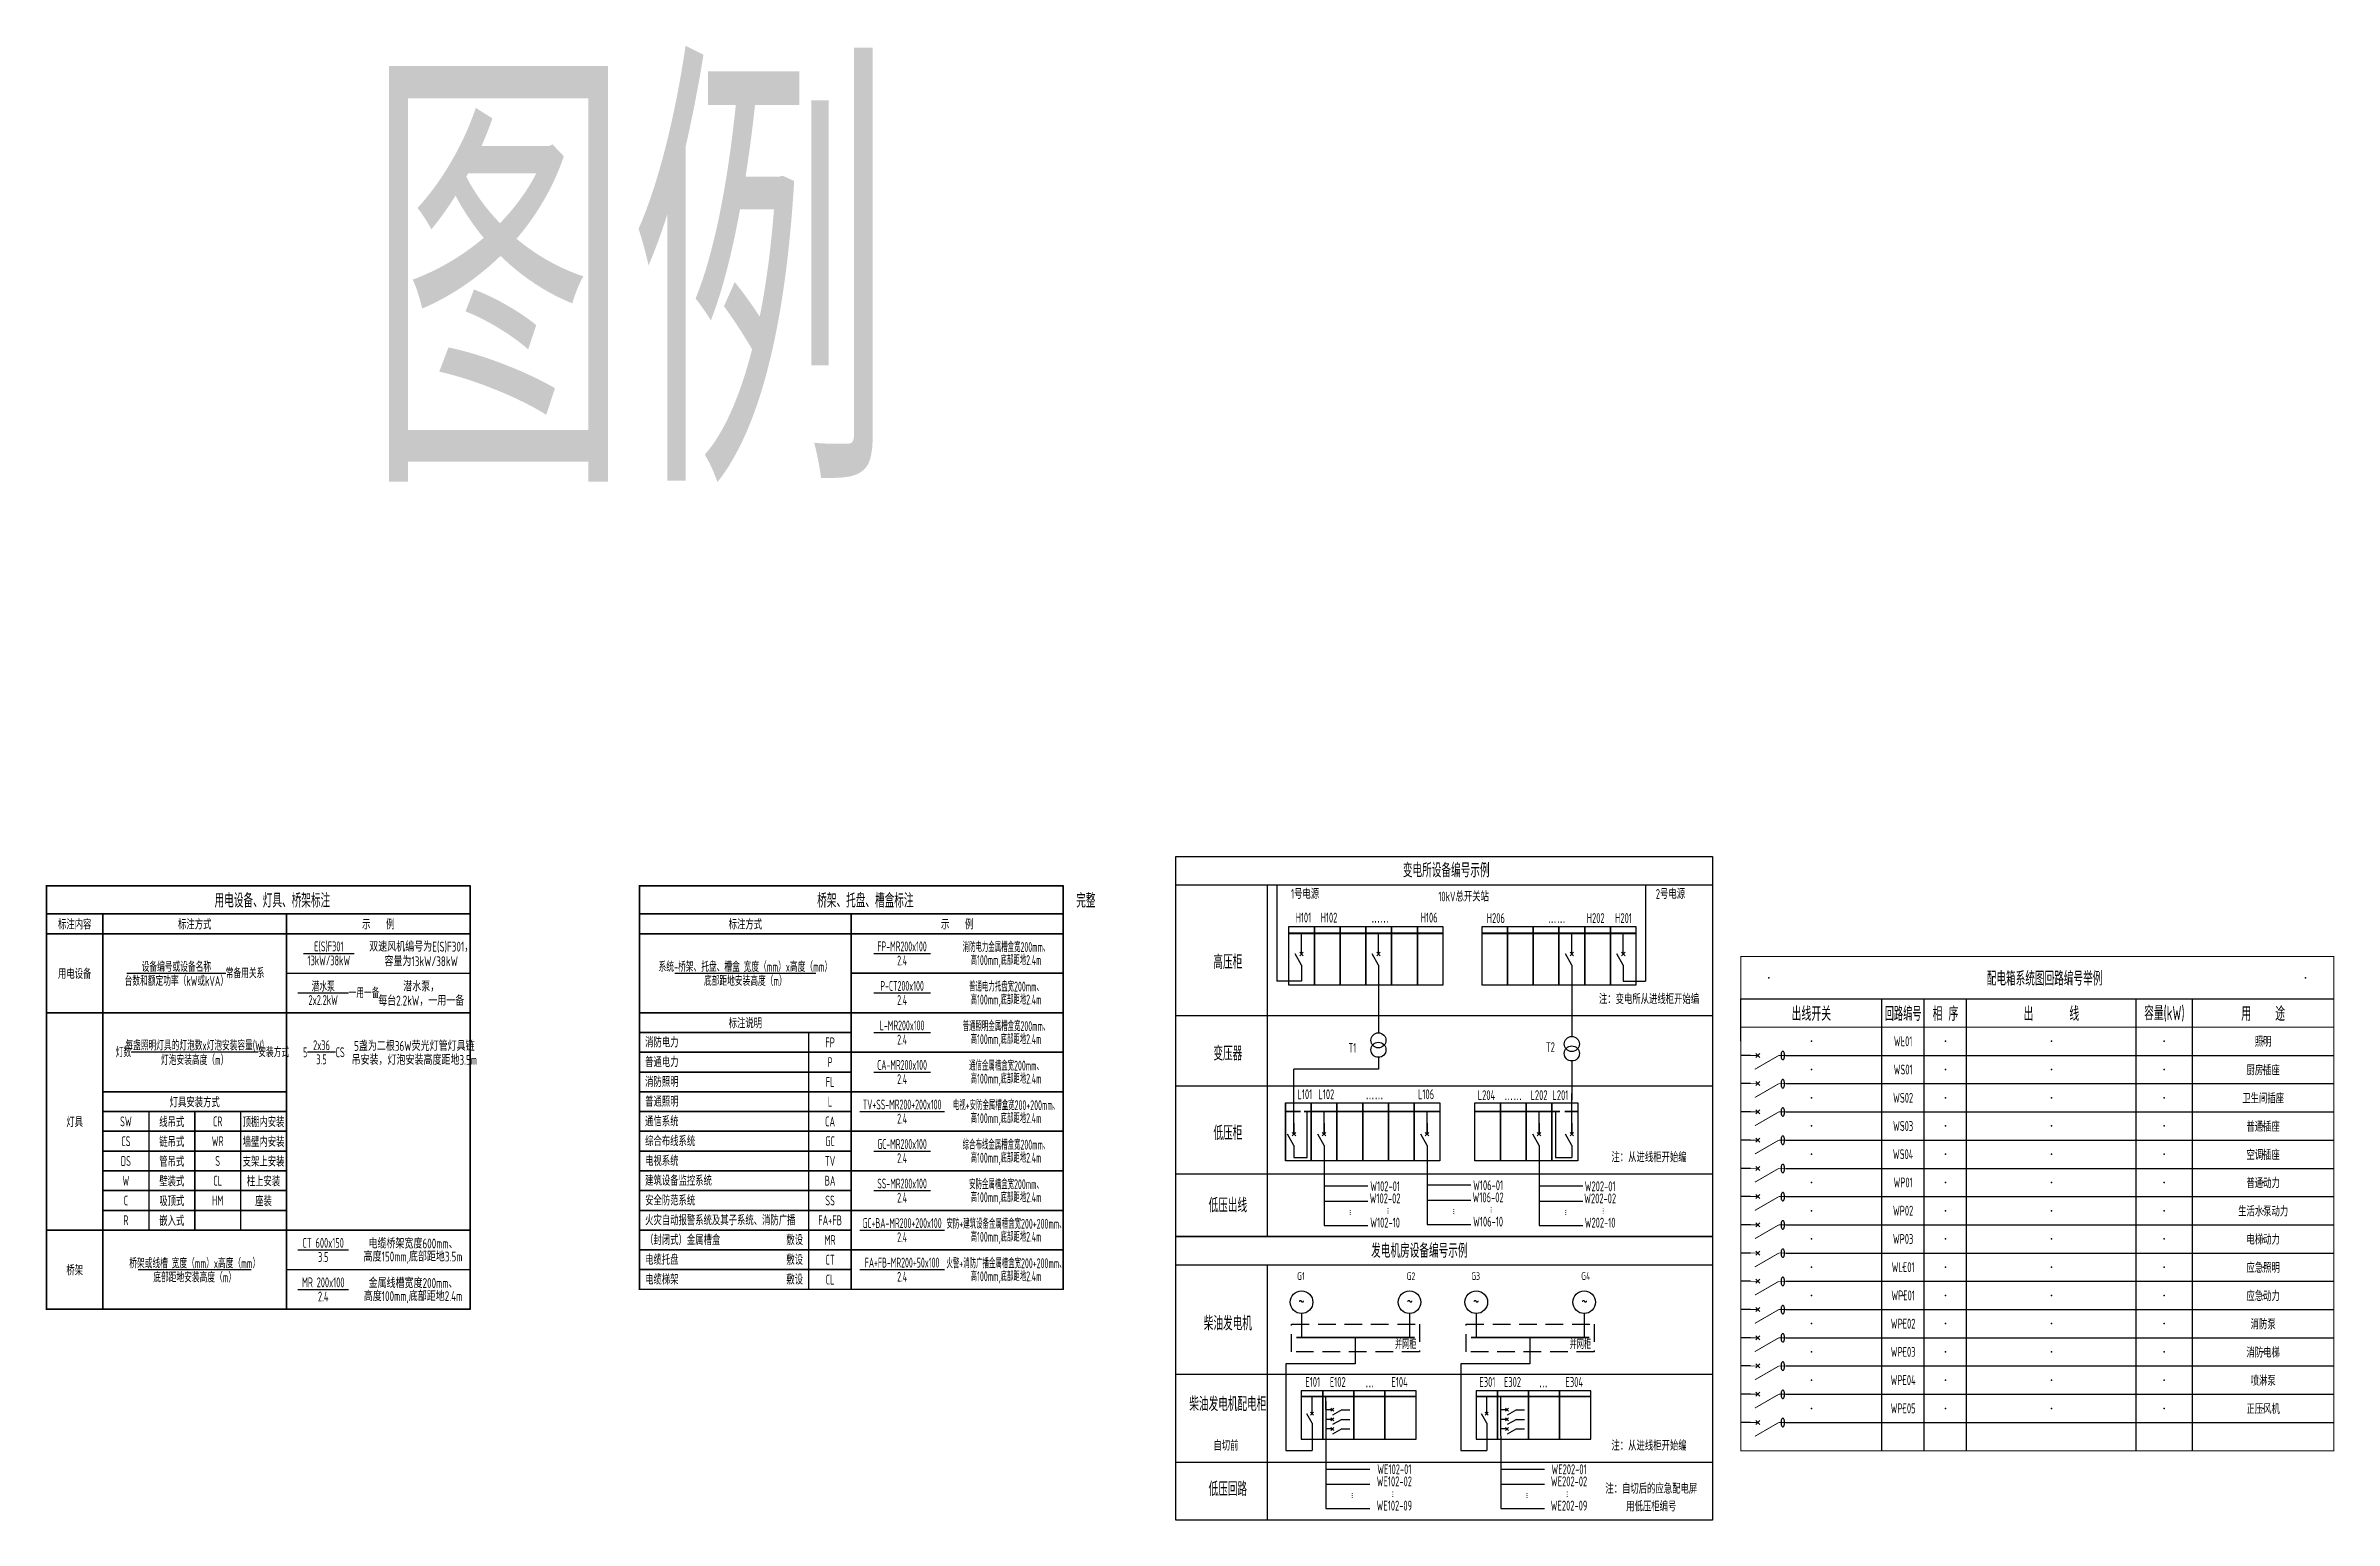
# Model space of a CAD drawing. Header units: millimetres. Extents: x -714894 to -19295, y 3400 to 234118.
# Drawn here: x -647370 to -566327, y 181895 to 234118 of the extents above; entities that cross this region are included whole.
import ezdxf
from ezdxf.enums import TextEntityAlignment as Align

# ---------------------------------------------------------------- set-up
doc = ezdxf.new("R2010")
doc.units = ezdxf.units.MM
doc.header["$LTSCALE"] = 500
doc.linetypes.add('HIDDEN', pattern=[0.375, 0.25, -0.125])
for name, color, linetype in [('0E-SY-L', 7, 'Continuous'), ('E-POWR-DEVC', 3, 'Continuous'), ('E-POWR-EQPM', 3, 'Continuous'), ('E-UNIV-AB', 10, 'Continuous'), ('E-UNIV-DIAG', 2, 'Continuous'), ('E-UNIV-NOTE', 6, 'Continuous'), ('E-UNIV-WIRE', 4, 'Continuous')]:
    doc.layers.add(name, color=color, linetype=linetype)
doc.styles.get("Standard").update_dxf_attribs({"font": '', "width": 0.7})
doc.styles.add('TH-STYLE3', font='tssdeng.shx', dxfattribs={"width": 0.65, "bigfont": 'tssdchn.shx'})
doc.styles.get('Standard').set_extended_font_data('SimSun')

msp = doc.modelspace()

# ---------------------------------------------------------------- texts
at = {"layer": '0E-SY-L', "color": 3, "ltscale": 1.5, "style": 'TH-STYLE3', "width": 0.65}
msp.add_text('…', height=266.67, rotation=90, dxfattribs=at).set_placement((-593525.16, 192792.24), align=Align.CENTER)
at = {"layer": 'E-POWR-EQPM', "style": 'TH-STYLE3', "width": 0.65}
for p in [(-601148.41, 192793.98), (-597492.7, 192828.93), (-601079.86, 182770.41), (-594893.46, 182770.41)]:
    msp.add_text('…', height=266.67, rotation=90, dxfattribs=at).set_placement(p, align=Align.CENTER)
at = {"layer": 'E-POWR-EQPM', "linetype": 'HIDDEN', "ltscale": 1.5, "style": 'TH-STYLE3', "width": 0.65}
for p in [(-602901.43, 189368.28), (-599064.09, 189368.28), (-596715.03, 189368.28), (-592877.69, 189368.28)]:
    msp.add_text('~', height=533.33, dxfattribs=at).set_placement(p, align=Align.CENTER)
at = {"layer": 'E-UNIV-NOTE', "style": 'TH-STYLE3'}
for s, height, width, p in [('图例', 14000, 0.7, (-626684.67, 226389.81)), ('变电所设备编号示例', 500, 0.65, (-597774.66, 204941.88)), ('用电设备、灯具、桥架标注', 500, 0.65, (-639344.54, 203870.07)), ('桥架、托盘、槽盒标注', 500, 0.65, (-618344.54, 203870.07)), ('完整', 500, 0.65, (-610535.13, 203870.07)), ('标注内容', 350, 0.65, (-646344.54, 203020.07)), ('标注方式', 350, 0.65, (-642094.54, 203020.07)), ('示    例', 350, 0.65, (-635594.54, 203020.07)), ('标注方式', 350, 0.65, (-622594.54, 203020.07)), ('示    例', 350, 0.65, (-615094.54, 203020.07)), ('13kW/38kW', 350, 0.6, (-637344.54, 201720.07)), ('E(S)F301', 350, 0.6, (-637344.54, 202220.07)), ('双速风机编号为E(S)F301，', 350, 0.7, (-634073.53, 202220.07)), ('容量为13kW/38kW', 350, 0.7, (-634073.53, 201720.07)), ('FP-MR200x100', 350, 0.5, (-617043.5, 202220.07)), ('2.4', 350, 0.5, (-617043.5, 201720.07)), ('消防电力金属槽盒宽200mm、', 350, 0.5, (-613362.92, 202220.07)), ('高100mm,底部距地2.4m', 350, 0.5, (-613362.92, 201720.07)), ('高压柜', 500, 0.65, (-605508.01, 201694.14)), ('用电设备', 350, 0.65, (-646344.54, 201270.07)), ('台数和额定功率（kW或kVA）', 350, 0.6, (-642744.54, 201020.07)), ('设备编号或设备名称', 350, 0.6, (-642744.54, 201520.07)), ('潜水泵', 350, 0.6, (-637544.54, 200820.07)), ('潜水泵，', 350, 0.7, (-634073.53, 200820.07)), ('系统-桥架、托盘、槽盒 宽度（mm）x高度（mm）', 350, 0.6, (-622594.54, 201520.07)), ('底部距地安装高度（m）', 350, 0.6, (-622594.54, 201020.07)), ('P-CT200x100', 350, 0.5, (-617043.5, 200820.07)), ('普通电力托盘宽200mm、', 350, 0.5, (-613362.92, 200820.07)), ('配电箱系统图回路编号举例', 500, 0.65, (-576584.85, 201108.34)), ('2x2.2kW', 350, 0.6, (-637544.54, 200320.07)), ('每台2.2kW，一用一备', 350, 0.7, (-634073.53, 200320.07)), ('2.4', 350, 0.5, (-617043.5, 200320.07)), ('高100mm,底部距地2.4m', 350, 0.5, (-613362.92, 200320.07)), ('标注说明', 350, 0.65, (-622594.54, 199520.07)), ('L-MR200x100', 350, 0.5, (-617043.5, 199420.07)), ('普通照明金属槽盒宽200mm、', 350, 0.5, (-613362.92, 199420.07)), ('出线开关', 500, 0.7, (-584844.54, 199858.34)), ('回路编号', 500, 0.5, (-581594.54, 199858.34)), ('相 序', 500, 0.7, (-580094.54, 199858.34)), ('出      线', 500, 0.7, (-576344.54, 199858.34)), ('容量(kW)', 500, 0.6, (-572344.54, 199858.34)), ('用    途', 500, 0.7, (-568844.54, 199858.34)), ('每盏照明灯具的灯泡数x灯泡安装容量(W)', 350, 0.6, (-642094.54, 198720.07)), ('2x36', 350, 0.6, (-637604.33, 198720.07)), ('5盏为二根36W荧光灯管灯具链', 350, 0.7, (-634317.66, 198720.07)), ('FP', 350, 0.65, (-619594.54, 198820.07)), ('2.4', 350, 0.5, (-617043.5, 198920.07)), ('高100mm,底部距地2.4m', 350, 0.5, (-613362.92, 198920.07)), ('变压器', 500, 0.65, (-605508.01, 198455.67)), ('WL01', 350, 0.65, (-581594.54, 198858.34)), ('照明', 350, 0.65, (-568844.54, 198858.34)), ('灯泡安装高度（m）', 350, 0.6, (-642094.54, 198220.07)), ('3.5', 350, 0.6, (-637604.33, 198220.07)), ('吊安装，灯泡安装高度距地3.5m', 350, 0.7, (-634317.66, 198220.07)), ('P', 350, 0.65, (-619594.54, 198120.07)), ('CA-MR200x100', 350, 0.5, (-617043.5, 198020.07)), ('通信金属槽盒宽200mm、', 350, 0.5, (-613362.92, 198020.07)), ('高100mm,底部距地2.4m', 350, 0.5, (-613362.92, 197520.07)), ('WS01', 350, 0.65, (-581594.54, 197858.34)), ('厨房插座', 350, 0.65, (-568844.54, 197858.34)), ('FL', 350, 0.65, (-619594.54, 197420.07)), ('2.4', 350, 0.5, (-617043.5, 197520.07)), ('WS02', 350, 0.65, (-581594.54, 196858.34)), ('卫生间插座', 350, 0.65, (-568844.54, 196858.34)), ('灯具', 350, 0.65, (-646344.54, 196020.07)), ('SW', 350, 0.65, (-644532.04, 196020.07)), ('线吊式', 350, 0.65, (-642907.04, 196020.07)), ('灯具安装方式', 350, 0.65, (-642094.54, 196720.07)), ('CR', 350, 0.65, (-641282.04, 196020.07)), ('顶棚内安装', 350, 0.65, (-639657.04, 196020.07)), ('CA', 350, 0.65, (-619594.54, 196020.07)), ('L', 350, 0.65, (-619594.54, 196720.07)), ('TV+SS-MR200+200x100', 350, 0.5, (-617043.5, 196620.07)), ('2.4', 350, 0.5, (-617043.5, 196120.07)), ('电视+安防金属槽盒宽200+200mm、', 350, 0.5, (-613362.92, 196620.07)), ('高100mm,底部距地2.4m', 350, 0.5, (-613362.92, 196120.07)), ('CS', 350, 0.65, (-644532.04, 195320.07)), ('链吊式', 350, 0.65, (-642907.04, 195320.07)), ('WR', 350, 0.65, (-641282.04, 195320.07)), ('墙壁内安装', 350, 0.65, (-639657.04, 195320.07)), ('GC', 350, 0.65, (-619594.54, 195320.07)), ('GC-MR200x100', 350, 0.5, (-617043.5, 195220.07)), ('综合布线金属槽盒宽200mm、', 350, 0.5, (-613362.92, 195220.07)), ('低压柜', 500, 0.65, (-605508.01, 195635.66)), ('WS03', 350, 0.65, (-581594.54, 195858.34)), ('普通插座', 350, 0.65, (-568844.54, 195858.34)), ('DS', 350, 0.65, (-644532.04, 194620.07)), ('管吊式', 350, 0.65, (-642907.04, 194620.07)), ('S', 350, 0.65, (-641282.04, 194620.07)), ('支架上安装', 350, 0.65, (-639657.04, 194620.07)), ('TV', 350, 0.65, (-619594.54, 194620.07)), ('2.4', 350, 0.5, (-617043.5, 194720.07)), ('高100mm,底部距地2.4m', 350, 0.5, (-613362.92, 194720.07)), ('WS04', 350, 0.65, (-581594.54, 194858.34)), ('空调插座', 350, 0.65, (-568844.54, 194858.34)), ('W', 350, 0.65, (-644532.04, 193920.07)), ('壁装式', 350, 0.65, (-642907.04, 193920.07)), ('CL', 350, 0.65, (-641282.04, 193920.07)), ('柱上安装', 350, 0.65, (-639657.04, 193920.07)), ('BA', 350, 0.65, (-619594.54, 193920.07)), ('SS-MR200x100', 350, 0.5, (-617043.5, 193820.07)), ('安防金属槽盒宽200mm、', 350, 0.5, (-613362.92, 193820.07)), ('WP01', 350, 0.65, (-581594.54, 193858.34)), ('普通动力', 350, 0.65, (-568844.54, 193858.34)), ('C', 350, 0.65, (-644532.04, 193220.07)), ('吸顶式', 350, 0.65, (-642907.04, 193220.07)), ('HM', 350, 0.65, (-641282.04, 193220.07)), ('座装', 350, 0.65, (-639657.04, 193220.07)), ('SS', 350, 0.65, (-619594.54, 193220.07)), ('2.4', 350, 0.5, (-617043.5, 193320.07)), ('高100mm,底部距地2.4m', 350, 0.5, (-613362.92, 193320.07)), ('低压出线', 500, 0.65, (-605508.01, 193076.23)), ('WP02', 350, 0.65, (-581594.54, 192858.34)), ('生活水泵动力', 350, 0.65, (-568844.54, 192858.34)), ('R', 350, 0.65, (-644532.04, 192520.07)), ('嵌入式', 350, 0.65, (-642907.04, 192520.07)), ('FA+FB', 350, 0.65, (-619594.54, 192520.07)), ('GC+BA-MR200+200x100', 350, 0.5, (-617043.5, 192420.07)), ('2.4', 350, 0.5, (-617043.5, 191920.07)), ('安防+建筑设备金属槽盒宽200+200mm、', 350, 0.5, (-613362.92, 192420.07)), ('高100mm,底部距地2.4m', 350, 0.5, (-613362.92, 191920.07)), ('CT 600x150', 350, 0.6, (-637543.5, 191720.07)), ('3.5', 350, 0.6, (-637543.5, 191220.07)), ('高度150mm,底部距地3.5m', 350, 0.7, (-634362.92, 191220.07)), ('电缆桥架宽度600mm、', 350, 0.7, (-634362.92, 191720.07)), ('MR', 350, 0.65, (-619594.54, 191820.07)), ('CT', 350, 0.65, (-619594.54, 191120.07)), ('发电机房设备编号示例', 500, 0.65, (-598725.8, 191466.8)), ('WP03', 350, 0.65, (-581594.54, 191858.34)), ('电梯动力', 350, 0.65, (-568844.54, 191858.34)), ('桥架', 350, 0.65, (-646344.54, 190770.07)), ('桥架或线槽 宽度（mm）x高度（mm）', 350, 0.6, (-642094.54, 191020.07)), ('底部距地安装高度（m）', 350, 0.6, (-642094.54, 190520.07)), ('MR 200x100', 350, 0.6, (-637543.5, 190320.07)), ('金属线槽宽度200mm、', 350, 0.7, (-634362.92, 190320.07)), ('CL', 350, 0.65, (-619594.54, 190420.07)), ('FA+FB-MR200+50x100', 350, 0.5, (-617043.5, 191020.07)), ('2.4', 350, 0.5, (-617043.5, 190520.07)), ('火警+消防广播金属槽盒宽200+200mm、', 350, 0.5, (-613362.92, 191020.07)), ('高100mm,底部距地2.4m', 350, 0.5, (-613362.92, 190520.07)), ('WLE01', 350, 0.65, (-581594.54, 190858.34)), ('应急照明', 350, 0.65, (-568844.54, 190858.34)), ('2.4', 350, 0.6, (-637543.5, 189820.07)), ('高度100mm,底部距地2.4m', 350, 0.7, (-634362.92, 189820.07)), ('WPE01', 350, 0.65, (-581594.54, 189858.34)), ('应急动力', 350, 0.65, (-568844.54, 189858.34)), ('柴油发电机', 500, 0.65, (-605508.01, 188894.49)), ('WPE02', 350, 0.65, (-581594.54, 188858.34)), ('消防泵', 350, 0.65, (-568844.54, 188858.34)), ('WPE03', 350, 0.65, (-581594.54, 187858.34)), ('消防电梯', 350, 0.65, (-568844.54, 187858.34)), ('WPE04', 350, 0.65, (-581594.54, 186858.34)), ('喷淋泵', 350, 0.65, (-568844.54, 186858.34)), ('柴油发电机配电柜', 500, 0.65, (-605508.01, 186037.46)), ('WPE05', 350, 0.65, (-581594.54, 185858.34)), ('正压风机', 350, 0.65, (-568844.54, 185858.34)), ('低压回路', 500, 0.65, (-605508.01, 183026.53))]:
    msp.add_text(s, height=height, dxfattribs=dict(at, width=width)).set_placement(p, align=Align.MIDDLE)
at = {"layer": 'E-UNIV-NOTE', "style": 'TH-STYLE3', "width": 0.65}
for s, p in [('1号电源', (-602773.33, 203902.31)), ('2号电源', (-589834.86, 203902.31)), ('10kV总开关站', (-597158.26, 203810.21)), ('H101', (-602834.34, 203064.44)), ('H102', (-601926.66, 203064.44)), ('……', (-600117.27, 203064.44)), ('H106', (-598379.8, 203064.44)), ('H206', (-596017.88, 203047.66)), ('……', (-593863.09, 203047.66)), ('H202', (-592481.14, 203047.66)), ('H201', (-591495.58, 203047.66)), ('注：变电所从进线柜开始编', (-590592.12, 200177.84)), ('T1', (-601097.11, 198449.07)), ('T2', (-594086.86, 198476.08)), ('L101', (-602780.68, 196807.61)), ('L102', (-602019.38, 196807.61)), ('L106', (-598490.12, 196807.61)), ('L204', (-596349.25, 196776.1)), ('L202', (-594487.67, 196776.1)), ('L201', (-593731.01, 196776.1)), ('……', (-600314.01, 196807.61)), ('……', (-595405.68, 196776.1)), ('注：从进线柜开始编', (-590592.12, 194575.62)), ('W102-01', (-599940.09, 193549.48)), ('W106-01', (-596292.6, 193584.43)), ('W202-01', (-592325.06, 193547.75)), ('W102-02', (-599940.09, 193120.27)), ('W106-02', (-596292.6, 193155.22)), ('W202-02', (-592325.06, 193118.53)), ('W102-10', (-599940.09, 192261.85)), ('W106-10', (-596292.6, 192296.8)), ('W202-10', (-592325.06, 192260.11)), ('E101', (-602503.53, 186617.57)), ('E102', (-601615.03, 186617.57)), ('…', (-600482.1, 186604.42)), ('E104', (-599427.14, 186617.57)), ('E301', (-596317.13, 186617.57)), ('E302', (-595428.63, 186617.57)), ('…', (-594335.75, 186604.42)), ('E304', (-593240.73, 186617.57)), ('自切前', (-605576.31, 184361.76)), ('注：从进线柜开始编', (-590592.12, 184361.76)), ('WE102-02', (-599612.42, 183096.7)), ('WE102-01', (-599612.42, 183525.91)), ('WE202-02', (-593426.02, 183096.7)), ('WE202-01', (-593426.02, 183525.91)), ('注：自切后的应急配电屏', (-590512.92, 182836.74)), ('WE102-09', (-599612.42, 182238.27)), ('WE202-09', (-593426.02, 182238.27)), ('用低压柜编号', (-590512.92, 182209.83))]:
    msp.add_text(s, height=350, dxfattribs=at).set_placement(p, align=Align.CENTER)
at = {"layer": 'E-UNIV-NOTE', "style": 'TH-STYLE3'}
for s, width, p in [('常备用关系', 0.6, (-640994.54, 201270.07)), ('一用一备', 0.6, (-636644.54, 200570.07)), ('安装方式', 0.6, (-639844.54, 198470.07)), ('CS', 0.6, (-637104.33, 198470.07)), ('消防电力', 0.65, (-626144.54, 198820.07)), ('普通电力', 0.65, (-626144.54, 198120.07)), ('消防照明', 0.65, (-626144.54, 197420.07)), ('通信系统', 0.65, (-626144.54, 196020.07)), ('普通照明', 0.65, (-626144.54, 196720.07)), ('综合布线系统', 0.65, (-626144.54, 195320.07)), ('电视系统', 0.65, (-626144.54, 194620.07)), ('建筑设备监控系统', 0.65, (-626144.54, 193920.07)), ('安全防范系统', 0.65, (-626144.54, 193220.07)), ('火灾自动报警系统及其子系统、消防广播', 0.65, (-626144.54, 192520.07)), ('电缆托盘', 0.65, (-626144.54, 191120.07)), ('（封闭式）金属槽盒', 0.65, (-626144.54, 191820.07)), ('敷设', 0.65, (-621144.54, 191820.07)), ('敷设', 0.65, (-621144.54, 191120.07)), ('电缆梯架', 0.65, (-626144.54, 190420.07)), ('敷设', 0.65, (-621144.54, 190420.07))]:
    msp.add_text(s, height=350, dxfattribs=dict(at, width=width)).set_placement(p, align=Align.MIDDLE_LEFT)
at = {"layer": 'E-UNIV-NOTE', "style": 'TH-STYLE3', "width": 0.6}
for s, p in [('灯数', (-644344.54, 198470.07)), ('5', (-638104.33, 198470.07))]:
    msp.add_text(s, height=350, dxfattribs=at).set_placement(p, align=Align.MIDDLE_RIGHT)
at = {"layer": 'E-UNIV-NOTE', "style": 'TH-STYLE3', "width": 0.65}
for p in [(-599815.72, 192849.45), (-596160.01, 192884.4), (-592192.47, 192847.71), (-599649.03, 182818.13), (-593462.62, 182818.13)]:
    msp.add_text('…', height=266.67, rotation=90, dxfattribs=at).set_placement(p, align=Align.CENTER)
at = {"layer": 'E-UNIV-NOTE', "linetype": 'Continuous', "style": 'TH-STYLE3', "width": 0.65}
for s, height, p in [('G1', 266.667, (-602918.96, 190407.95)), ('G2', 266.667, (-599019.67, 190407.95)), ('G3', 266.667, (-596732.55, 190407.95)), ('G4', 266.667, (-592833.26, 190407.95)), ('并网柜', 300, (-599208.12, 187964.85)), ('并网柜', 300, (-593021.72, 187964.85))]:
    msp.add_text(s, height=height, dxfattribs=at).set_placement(p, align=Align.CENTER)

# ---------------------------------------------------------------- blocks, each defined once
blk = doc.blocks.new('E-BQR101')
at = {"color": 3}
for p, q in [((-0.71, -3.21), (0.71, -1.79)), ((-0.71, -1.79), (0.71, -3.21))]:
    blk.add_line(p, q, dxfattribs=at)
at = {"color": 3, "const_width": 0.3}
for points in [[(0, 0), (0, -2.5)], [(0, -10), (-4.91, -1.5)], [(0, -10), (0, -12.5)]]:
    blk.add_lwpolyline(points, dxfattribs=at)
at = {"color": 3}
blk.add_lwpolyline([(-1.52, -11.39, 0.197687), (-1.44, -11.59, 0.098837), (-1.08, -11.83, 0.056196), (-0.64, -11.95, 0.042901), (-0.04, -12.01, 0.042901), (0.56, -11.95, 0.056196), (1.01, -11.83, 0.098837), (1.36, -11.59, 0.197687), (1.44, -11.39, 0.197687), (1.36, -11.19, 0.098837), (1.01, -10.95, 0.056196), (0.56, -10.82, 0.042901), (-0.04, -10.77, 0.042901), (-0.64, -10.82, 0.056196), (-1.08, -10.95, 0.098837), (-1.44, -11.19, 0.197687)], format="xyb", close=True, dxfattribs=at)
at = {"layer": 'E-UNIV-AB', "width": 0.6, "flags": 9}
blk.add_attdef('QR', text='', height=3.99, dxfattribs=at).set_placement((5, -4.95), align=Align.MIDDLE)

# ---------------------------------------------------------------- linework, layer by layer
msp.add_line((-587344.54, 198858.34), (-587344.54, 200358.34))
for p in [(-586344.54, 201108.34), (-576263.31, 201108.34), (-567344.54, 201108.34), (-584844.54, 198858.34), (-581594.54, 198858.34), (-580094.54, 198858.34), (-576344.54, 198858.34), (-572344.54, 198858.34), (-568844.54, 198858.34), (-584844.54, 197858.34), (-581594.54, 197858.34), (-580094.54, 197858.34), (-576344.54, 197858.34), (-572344.54, 197858.34), (-568844.54, 197858.34), (-584844.54, 196858.34), (-581594.54, 196858.34), (-580094.54, 196858.34), (-576344.54, 196858.34), (-572344.54, 196858.34), (-568844.54, 196858.34), (-584844.54, 195858.34), (-581594.54, 195858.34), (-580094.54, 195858.34), (-576344.54, 195858.34), (-572344.54, 195858.34), (-568844.54, 195858.34), (-584844.54, 194858.34), (-581594.54, 194858.34), (-580094.54, 194858.34), (-576344.54, 194858.34), (-572344.54, 194858.34), (-568844.54, 194858.34), (-584844.54, 193858.34), (-581594.54, 193858.34), (-580094.54, 193858.34), (-576344.54, 193858.34), (-572344.54, 193858.34), (-568844.54, 193858.34), (-584844.54, 192858.34), (-581594.54, 192858.34), (-580094.54, 192858.34), (-576344.54, 192858.34), (-572344.54, 192858.34), (-568844.54, 192858.34), (-584844.54, 191858.34), (-581594.54, 191858.34), (-580094.54, 191858.34), (-576344.54, 191858.34), (-572344.54, 191858.34), (-568844.54, 191858.34), (-584844.54, 190858.34), (-581594.54, 190858.34), (-580094.54, 190858.34), (-576344.54, 190858.34), (-572344.54, 190858.34), (-568844.54, 190858.34), (-584844.54, 189858.34), (-581594.54, 189858.34), (-580094.54, 189858.34), (-576344.54, 189858.34), (-572344.54, 189858.34), (-568844.54, 189858.34), (-584844.54, 188858.34), (-581594.54, 188858.34), (-580094.54, 188858.34), (-576344.54, 188858.34), (-572344.54, 188858.34), (-568844.54, 188858.34), (-584844.54, 187858.34), (-581594.54, 187858.34), (-580094.54, 187858.34), (-576344.54, 187858.34), (-572344.54, 187858.34), (-568844.54, 187858.34), (-584844.54, 186858.34), (-581594.54, 186858.34), (-580094.54, 186858.34), (-576344.54, 186858.34), (-572344.54, 186858.34), (-568844.54, 186858.34), (-584844.54, 185858.34), (-581594.54, 185858.34), (-580094.54, 185858.34), (-576344.54, 185858.34), (-572344.54, 185858.34), (-568844.54, 185858.34)]:
    msp.add_point(p)
at = {"layer": '0E-SY-L', "color": 3, "ltscale": 1.5}
for p, q in [((-593326.87, 201552.46), (-593326.87, 199029.27)), ((-593326.87, 198161.16), (-593326.87, 196776.58)), ((-593326.87, 195569.96), (-593326.87, 197012.73)), ((-594486.17, 195569.96), (-594486.17, 196371.77)), ((-593901.68, 196371.77), (-593901.68, 194739.77)), ((-594486.17, 195169.96), (-594486.17, 192337.57)), ((-593901.68, 194739.77), (-593326.87, 194739.77)), ((-593326.87, 195169.96), (-593326.87, 194739.77)), ((-594486.17, 193734.9), (-592938.8, 193734.9)), ((-594486.17, 193195.99), (-592938.8, 193195.99)), ((-594486.17, 192337.57), (-592938.8, 192337.57))]:
    msp.add_line(p, q, dxfattribs=at)
at = {"layer": '0E-SY-L', "ltscale": 1.5}
for p, q in [((-594486.17, 195953.93), (-594486.17, 195569.96)), ((-593326.87, 195953.93), (-593326.87, 195569.96))]:
    msp.add_line(p, q, dxfattribs=at)
at = {"layer": '0E-SY-L'}
for p, q in [((-602896.19, 189215.46), (-602896.19, 188369.6)), ((-599075.2, 189215.46), (-599075.2, 188369.6)), ((-596709.79, 189215.46), (-596709.79, 188369.6)), ((-592888.8, 189215.46), (-592888.8, 188369.6))]:
    msp.add_line(p, q, dxfattribs=at)
at = {"layer": '0E-SY-L', "color": 3, "ltscale": 1.5, "const_width": 64}
for points in [[(-596765.84, 196371.77), (-593741.14, 196371.77)], [(-593574.3, 196371.77), (-593118.36, 196371.77)]]:
    msp.add_lwpolyline(points, dxfattribs=at)
at = {"layer": 'E-POWR-EQPM'}
for p, q in [((-603770.44, 204400), (-603770.44, 200984.4)), ((-590712.82, 204400), (-590712.82, 200984.4)), ((-602900.88, 201952.46), (-602900.88, 202682.19)), ((-600174.79, 201952.46), (-600174.79, 202682.19)), ((-593326.87, 201952.46), (-593326.87, 202682.19)), ((-591503.13, 201952.46), (-591503.13, 202682.19)), ((-602900.88, 201552.46), (-602900.88, 200984.4)), ((-591503.13, 201552.46), (-591503.13, 200984.4)), ((-602900.88, 200984.4), (-603770.44, 200984.4)), ((-591503.13, 200984.4), (-590712.82, 200984.4)), ((-600174.79, 197871.8), (-603166.4, 197871.8)), ((-600174.79, 198291.14), (-600174.79, 197871.8)), ((-602693.86, 194739.77), (-602693.86, 196371.77)), ((-603166.4, 194739.77), (-602693.86, 194739.77)), ((-602032.64, 183707.29), (-600485.27, 183707.29)), ((-602032.64, 183174.16), (-600485.27, 183174.16)), ((-595846.24, 183707.29), (-594298.87, 183707.29)), ((-595846.24, 183174.16), (-594298.87, 183174.16)), ((-602032.64, 182315.73), (-600485.27, 182315.73)), ((-595846.24, 182315.73), (-594298.87, 182315.73))]:
    msp.add_line(p, q, dxfattribs=at)
at = {"layer": 'E-POWR-EQPM', "linetype": 'Continuous'}
for p, q in [((-602900.88, 201552.46), (-603125.31, 201951.33)), ((-602838.38, 202015), (-602963.39, 201889.91)), ((-602963.39, 202015), (-602838.38, 201889.91)), ((-600174.79, 201552.46), (-600399.22, 201951.33)), ((-600112.28, 202015), (-600237.29, 201889.91)), ((-600237.29, 202015), (-600112.28, 201889.91)), ((-593326.87, 201552.46), (-593551.3, 201951.33)), ((-593264.37, 202015), (-593389.38, 201889.91)), ((-593389.38, 202015), (-593264.37, 201889.91)), ((-591503.13, 201552.46), (-591727.56, 201951.33)), ((-591440.62, 202015), (-591565.64, 201889.91)), ((-591565.64, 202015), (-591440.62, 201889.91)), ((-603166.4, 195169.96), (-603390.83, 195568.83)), ((-603103.89, 195632.51), (-603228.9, 195507.42)), ((-603228.9, 195632.51), (-603103.89, 195507.42)), ((-602101.19, 195169.96), (-602325.62, 195568.83)), ((-602038.68, 195632.51), (-602163.7, 195507.42)), ((-602163.7, 195632.51), (-602038.68, 195507.42)), ((-598453.71, 195169.96), (-598678.14, 195568.83)), ((-598391.2, 195632.51), (-598516.22, 195507.42)), ((-598516.22, 195632.51), (-598391.2, 195507.42)), ((-594486.17, 195169.96), (-594710.6, 195568.83)), ((-594423.66, 195632.51), (-594548.67, 195507.42)), ((-594548.67, 195632.51), (-594423.66, 195507.42)), ((-593326.87, 195169.96), (-593551.3, 195568.83)), ((-593264.37, 195632.51), (-593389.38, 195507.42)), ((-593389.38, 195632.51), (-593264.37, 195507.42))]:
    msp.add_line(p, q, dxfattribs=at)
at = {"layer": 'E-POWR-EQPM', "ltscale": 1.5}
for p, q in [((-600174.79, 201552.46), (-600174.79, 199159.25)), ((-603166.4, 195569.96), (-603166.4, 197871.8)), ((-602101.19, 195569.96), (-602101.19, 196371.77)), ((-598453.71, 195569.96), (-598453.71, 196371.77)), ((-603166.4, 195953.93), (-603166.4, 195569.96)), ((-602101.19, 195953.93), (-602101.19, 195569.96)), ((-598453.71, 195953.93), (-598453.71, 195569.96)), ((-603166.4, 195169.96), (-603166.4, 194739.77)), ((-602101.19, 195169.96), (-602101.19, 192339.31)), ((-598453.71, 195169.96), (-598453.71, 192374.26)), ((-602101.19, 193736.63), (-600553.82, 193736.63)), ((-598453.71, 193771.59), (-596906.34, 193771.59)), ((-602101.19, 193197.73), (-600553.82, 193197.73)), ((-598453.71, 193232.68), (-596906.34, 193232.68)), ((-602101.19, 192339.31), (-600553.82, 192339.31)), ((-598453.71, 192374.26), (-596906.34, 192374.26)), ((-601004.64, 188369.6), (-601004.64, 187431.87)), ((-594818.24, 188369.6), (-594818.24, 187431.87)), ((-601004.64, 187431.87), (-603448.74, 187431.87)), ((-603448.74, 187431.87), (-603448.74, 184367.86)), ((-594818.24, 187431.87), (-597262.34, 187431.87)), ((-597262.34, 187431.87), (-597262.34, 184367.86)), ((-602526.24, 185336.84), (-602713.26, 185669.23)), ((-602474.15, 185722.29), (-602578.33, 185618.05)), ((-602578.33, 185722.29), (-602474.15, 185618.05)), ((-602526.24, 185670.17), (-602526.24, 186278.29)), ((-602032.17, 185811.5), (-602032.17, 186278.29)), ((-601804.7, 185808.25), (-602030.21, 185808.25)), ((-601856.82, 185860.34), (-601752.58, 185756.16)), ((-601856.82, 185756.16), (-601752.58, 185860.34)), ((-601471.36, 185808.25), (-601803.76, 185621.22)), ((-601471.36, 185808.25), (-601186.16, 185808.25)), ((-596339.84, 185336.84), (-596526.86, 185669.23)), ((-596287.75, 185722.29), (-596391.93, 185618.05)), ((-596391.93, 185722.29), (-596287.75, 185618.05)), ((-596339.84, 185670.17), (-596339.84, 186278.29)), ((-595845.76, 185811.5), (-595845.76, 186278.29)), ((-595618.3, 185808.25), (-595843.81, 185808.25)), ((-595670.42, 185860.34), (-595566.18, 185756.16)), ((-595670.42, 185756.16), (-595566.18, 185860.34)), ((-595284.96, 185808.25), (-595617.35, 185621.22)), ((-595284.96, 185808.25), (-594999.76, 185808.25)), ((-602526.24, 185336.84), (-602526.24, 184367.86)), ((-602032.17, 184873.85), (-602032.64, 182315.73)), ((-601804.7, 185468.06), (-602030.21, 185468.06)), ((-601804.7, 185127.87), (-602030.21, 185127.87)), ((-601804.7, 185127.87), (-602030.21, 185127.87)), ((-601856.82, 185520.15), (-601752.58, 185415.97)), ((-601856.82, 185415.97), (-601752.58, 185520.15)), ((-601856.82, 185179.96), (-601752.58, 185075.79)), ((-601856.82, 185075.79), (-601752.58, 185179.96)), ((-601856.82, 185179.96), (-601752.58, 185075.79)), ((-601856.82, 185075.79), (-601752.58, 185179.96)), ((-601471.36, 185468.06), (-601803.76, 185281.04)), ((-601471.36, 185127.87), (-601803.76, 184940.85)), ((-601471.36, 185127.87), (-601803.76, 184940.85)), ((-601471.36, 185468.06), (-601186.16, 185468.06)), ((-601471.36, 185127.87), (-601186.16, 185127.87)), ((-601471.36, 185127.87), (-601186.16, 185127.87)), ((-596339.84, 185336.84), (-596339.84, 184367.86)), ((-595845.76, 184873.85), (-595846.24, 182315.73)), ((-595618.3, 185468.06), (-595843.81, 185468.06)), ((-595618.3, 185127.87), (-595843.81, 185127.87)), ((-595618.3, 185127.87), (-595843.81, 185127.87)), ((-595670.42, 185520.15), (-595566.18, 185415.97)), ((-595670.42, 185415.97), (-595566.18, 185520.15)), ((-595670.42, 185179.96), (-595566.18, 185075.79)), ((-595670.42, 185075.79), (-595566.18, 185179.96)), ((-595670.42, 185179.96), (-595566.18, 185075.79)), ((-595670.42, 185075.79), (-595566.18, 185179.96)), ((-595284.96, 185468.06), (-595617.35, 185281.04)), ((-595284.96, 185127.87), (-595617.35, 184940.85)), ((-595284.96, 185127.87), (-595617.35, 184940.85)), ((-595284.96, 185468.06), (-594999.76, 185468.06)), ((-595284.96, 185127.87), (-594999.76, 185127.87)), ((-595284.96, 185127.87), (-594999.76, 185127.87)), ((-603448.74, 184367.86), (-602526.24, 184367.86)), ((-597262.34, 184367.86), (-596339.84, 184367.86))]:
    msp.add_line(p, q, dxfattribs=at)
at = {"layer": 'E-POWR-EQPM', "const_width": 64}
for points in [[(-597885.59, 202684.54), (-603356.82, 202684.54)], [(-591047.2, 202684.54), (-596518.42, 202684.54)]]:
    msp.add_lwpolyline(points, dxfattribs=at)
at = {"layer": 'E-POWR-EQPM'}
for points in [[(-602444.95, 202916.18), (-603356.82, 202916.18), (-603356.82, 200863.53), (-602444.95, 200863.53)], [(-601533.08, 202916.18), (-602444.95, 202916.18), (-602444.95, 200863.53), (-601533.08, 200863.53)], [(-600621.21, 202916.18), (-601533.08, 202916.18), (-601533.08, 200863.53), (-600621.21, 200863.53)], [(-599709.34, 202916.18), (-600621.21, 202916.18), (-600621.21, 200863.53), (-599709.34, 200863.53)], [(-598797.47, 202916.18), (-599709.34, 202916.18), (-599709.34, 200863.53), (-598797.47, 200863.53)], [(-597885.59, 202916.18), (-598797.47, 202916.18), (-598797.47, 200863.53), (-597885.59, 200863.53)], [(-595606.55, 202916.18), (-596518.42, 202916.18), (-596518.42, 200863.53), (-595606.55, 200863.53)], [(-594694.68, 202916.18), (-595606.55, 202916.18), (-595606.55, 200863.53), (-594694.68, 200863.53)], [(-593782.81, 202916.18), (-594694.68, 202916.18), (-594694.68, 200863.53), (-593782.81, 200863.53)], [(-592870.94, 202916.18), (-593782.81, 202916.18), (-593782.81, 200863.53), (-592870.94, 200863.53)], [(-591959.07, 202916.18), (-592870.94, 202916.18), (-592870.94, 200863.53), (-591959.07, 200863.53)], [(-591047.2, 202916.18), (-591959.07, 202916.18), (-591959.07, 200863.53), (-591047.2, 200863.53)], [(-603469, 196677.05), (-602557.13, 196677.05), (-602557.13, 194624.4), (-603469, 194624.4)], [(-602557.13, 196677.05), (-601645.26, 196677.05), (-601645.26, 194624.4), (-602557.13, 194624.4)], [(-601645.26, 196677.05), (-600733.39, 196677.05), (-600733.39, 194624.4), (-601645.26, 194624.4)], [(-600733.39, 196677.05), (-599821.51, 196677.05), (-599821.51, 194624.4), (-600733.39, 194624.4)], [(-599821.51, 196677.05), (-598909.64, 196677.05), (-598909.64, 194624.4), (-599821.51, 194624.4)], [(-598909.64, 196677.05), (-597997.77, 196677.05), (-597997.77, 194624.4), (-598909.64, 194624.4)], [(-596765.84, 196677.05), (-595853.97, 196677.05), (-595853.97, 194624.4), (-596765.84, 194624.4)], [(-595853.97, 196677.05), (-594942.1, 196677.05), (-594942.1, 194624.4), (-595853.97, 194624.4)], [(-594942.1, 196677.05), (-594030.23, 196677.05), (-594030.23, 194624.4), (-594942.1, 194624.4)], [(-594030.23, 196677.05), (-593118.36, 196677.05), (-593118.36, 194624.4), (-594030.23, 194624.4)]]:
    msp.add_lwpolyline(points, close=True, dxfattribs=at)
at = {"layer": 'E-POWR-EQPM', "ltscale": 1.5}
for points, const_width in [([(-603469, 196371.77), (-602930.48, 196371.77)], 64), ([(-602810.4, 196371.77), (-597997.77, 196371.77)], 64), ([(-603080.54, 188369.6), (-598890.85, 188369.6)], 53.33), ([(-596894.14, 188369.6), (-592704.45, 188369.6)], 53.33), ([(-598844.19, 186280.24), (-602906.19, 186280.24)], 53.33), ([(-602032.17, 184873.85), (-602032.17, 186115.56)], 53.33), ([(-592657.79, 186280.24), (-596719.78, 186280.24)], 53.33), ([(-595845.76, 184873.85), (-595845.76, 186115.56)], 53.33)]:
    msp.add_lwpolyline(points, dxfattribs=dict(at, const_width=const_width))
at = {"layer": 'E-POWR-EQPM'}
msp.add_lwpolyline([(-603469, 196677.05), (-603469, 194624.4)], dxfattribs=at)
at = {"layer": 'E-POWR-EQPM', "linetype": 'HIDDEN', "ltscale": 5}
for points in [[(-603252.18, 187859.17), (-603252.18, 188839.98), (-598719.21, 188839.98), (-598719.21, 187859.17)], [(-597065.78, 187859.17), (-597065.78, 188839.98), (-592532.81, 188839.98), (-592532.81, 187859.17)]]:
    msp.add_lwpolyline(points, close=True, dxfattribs=at)
at = {"layer": 'E-POWR-EQPM', "ltscale": 1.5}
for points in [[(-602146.29, 186473.27), (-602906.19, 186473.27), (-602906.19, 184762.73), (-602146.29, 184762.73)], [(-601045.59, 186473.27), (-602146.29, 186473.27), (-602146.29, 184762.73), (-601045.59, 184762.73)], [(-599944.89, 186473.27), (-601045.59, 186473.27), (-601045.59, 184762.73), (-599944.89, 184762.73)], [(-598844.19, 186473.27), (-599944.89, 186473.27), (-599944.89, 184762.73), (-598844.19, 184762.73)], [(-595959.89, 186473.27), (-596719.78, 186473.27), (-596719.78, 184762.73), (-595959.89, 184762.73)], [(-594859.19, 186473.27), (-595959.89, 186473.27), (-595959.89, 184762.73), (-594859.19, 184762.73)], [(-593758.49, 186473.27), (-594859.19, 186473.27), (-594859.19, 184762.73), (-593758.49, 184762.73)], [(-592657.79, 186473.27), (-593758.49, 186473.27), (-593758.49, 184762.73), (-592657.79, 184762.73)]]:
    msp.add_lwpolyline(points, close=True, dxfattribs=at)
at = {"layer": 'E-POWR-EQPM'}
for centre, radius in [((-600174.79, 198892.59), 266.67), ((-600174.79, 198557.8), 266.67), ((-593326.87, 198762.61), 266.67), ((-593326.87, 198427.83), 266.67), ((-602896.19, 189615.46), 400), ((-599075.2, 189615.46), 400), ((-596709.79, 189615.46), 400), ((-592888.8, 189615.46), 400)]:
    msp.add_circle(centre, radius, dxfattribs=at)
at = {"layer": 'E-UNIV-DIAG'}
for p, q in [((-607344.54, 204400), (-588344.54, 204400)), ((-604113.67, 204400), (-604113.67, 191944.96)), ((-638844.54, 202670.07), (-638844.54, 203370.07)), ((-619844.54, 203370.07), (-611344.54, 203370.07)), ((-618844.54, 202670.07), (-618844.54, 203370.07)), ((-618844.54, 202670.07), (-611344.54, 202670.07)), ((-638844.54, 201270.07), (-632344.54, 201270.07)), ((-618844.54, 201270.07), (-611344.54, 201270.07)), ((-587344.54, 200358.34), (-566344.54, 200358.34)), ((-582344.54, 199358.34), (-582344.54, 200358.34)), ((-580844.54, 199358.34), (-580844.54, 200358.34)), ((-579344.54, 199358.34), (-579344.54, 200358.34)), ((-573344.54, 199358.34), (-573344.54, 200358.34)), ((-571344.54, 199358.34), (-571344.54, 200358.34)), ((-618844.54, 199870.07), (-611344.54, 199870.07)), ((-618844.54, 199170.07), (-618844.54, 199870.07)), ((-607344.54, 199771), (-588344.54, 199771)), ((-620344.54, 198470.07), (-620344.54, 199170.07)), ((-582344.54, 198358.34), (-582344.54, 199358.34)), ((-580844.54, 198358.34), (-580844.54, 199358.34)), ((-579344.54, 198358.34), (-579344.54, 199358.34)), ((-573344.54, 198358.34), (-573344.54, 199358.34)), ((-571344.54, 198358.34), (-571344.54, 199358.34)), ((-620344.54, 197770.07), (-620344.54, 198470.07)), ((-620344.54, 197070.07), (-620344.54, 197770.07)), ((-585744.54, 198358.34), (-566344.54, 198358.34)), ((-582344.54, 197358.34), (-582344.54, 198358.34)), ((-580844.54, 197358.34), (-580844.54, 198358.34)), ((-579344.54, 197358.34), (-579344.54, 198358.34)), ((-573344.54, 197358.34), (-573344.54, 198358.34)), ((-571344.54, 197358.34), (-571344.54, 198358.34)), ((-620344.54, 196370.07), (-620344.54, 197070.07)), ((-618844.54, 197070.07), (-611344.54, 197070.07)), ((-607344.54, 197283.63), (-588344.54, 197283.63)), ((-585744.54, 197358.34), (-566344.54, 197358.34)), ((-582344.54, 196358.34), (-582344.54, 197358.34)), ((-580844.54, 196358.34), (-580844.54, 197358.34)), ((-579344.54, 196358.34), (-579344.54, 197358.34)), ((-573344.54, 196358.34), (-573344.54, 197358.34)), ((-571344.54, 196358.34), (-571344.54, 197358.34)), ((-643719.54, 196370.07), (-643719.54, 195670.07)), ((-640469.54, 196370.07), (-640469.54, 195670.07)), ((-620344.54, 195670.07), (-620344.54, 196370.07)), ((-585744.54, 196358.34), (-566344.54, 196358.34)), ((-582344.54, 195358.34), (-582344.54, 196358.34)), ((-580844.54, 195358.34), (-580844.54, 196358.34)), ((-579344.54, 195358.34), (-579344.54, 196358.34)), ((-573344.54, 195358.34), (-573344.54, 196358.34)), ((-571344.54, 195358.34), (-571344.54, 196358.34)), ((-643719.54, 195670.07), (-643719.54, 194970.07)), ((-640469.54, 195670.07), (-640469.54, 194970.07)), ((-620344.54, 194970.07), (-620344.54, 195670.07)), ((-618844.54, 195670.07), (-611344.54, 195670.07)), ((-585744.54, 195358.34), (-566344.54, 195358.34)), ((-582344.54, 194358.34), (-582344.54, 195358.34)), ((-580844.54, 194358.34), (-580844.54, 195358.34)), ((-579344.54, 194358.34), (-579344.54, 195358.34)), ((-573344.54, 194358.34), (-573344.54, 195358.34)), ((-571344.54, 194358.34), (-571344.54, 195358.34)), ((-643719.54, 194970.07), (-643719.54, 194270.07)), ((-640469.54, 194970.07), (-640469.54, 194270.07)), ((-620344.54, 194270.07), (-620344.54, 194970.07)), ((-643719.54, 194270.07), (-643719.54, 193570.07)), ((-640469.54, 194270.07), (-640469.54, 193570.07)), ((-620344.54, 193570.07), (-620344.54, 194270.07)), ((-607344.54, 194168.78), (-588344.54, 194168.78)), ((-585744.54, 194358.34), (-566344.54, 194358.34)), ((-582344.54, 193358.34), (-582344.54, 194358.34)), ((-580844.54, 193358.34), (-580844.54, 194358.34)), ((-579344.54, 193358.34), (-579344.54, 194358.34)), ((-573344.54, 193358.34), (-573344.54, 194358.34)), ((-571344.54, 193358.34), (-571344.54, 194358.34)), ((-643719.54, 193570.07), (-643719.54, 192870.07)), ((-640469.54, 193570.07), (-640469.54, 192870.07)), ((-620344.54, 192870.07), (-620344.54, 193570.07)), ((-585744.54, 193358.34), (-566344.54, 193358.34)), ((-582344.54, 192358.34), (-582344.54, 193358.34)), ((-580844.54, 192358.34), (-580844.54, 193358.34)), ((-579344.54, 192358.34), (-579344.54, 193358.34)), ((-573344.54, 192358.34), (-573344.54, 193358.34)), ((-571344.54, 192358.34), (-571344.54, 193358.34)), ((-643719.54, 192870.07), (-643719.54, 192170.07)), ((-640469.54, 192870.07), (-640469.54, 192170.07)), ((-620344.54, 192170.07), (-620344.54, 192870.07)), ((-620344.54, 191470.07), (-620344.54, 192170.07)), ((-585744.54, 192358.34), (-566344.54, 192358.34)), ((-582344.54, 191358.34), (-582344.54, 192358.34)), ((-580844.54, 191358.34), (-580844.54, 192358.34)), ((-579344.54, 191358.34), (-579344.54, 192358.34)), ((-573344.54, 191358.34), (-573344.54, 192358.34)), ((-571344.54, 191358.34), (-571344.54, 192358.34)), ((-620344.54, 190770.07), (-620344.54, 191470.07)), ((-585744.54, 191358.34), (-566344.54, 191358.34)), ((-582344.54, 190358.34), (-582344.54, 191358.34)), ((-580844.54, 190358.34), (-580844.54, 191358.34)), ((-579344.54, 190358.34), (-579344.54, 191358.34)), ((-573344.54, 190358.34), (-573344.54, 191358.34)), ((-571344.54, 190358.34), (-571344.54, 191358.34)), ((-638844.54, 190770.07), (-632344.54, 190770.07)), ((-620344.54, 190070.07), (-620344.54, 190770.07)), ((-607344.54, 190944.96), (-588344.54, 190944.96)), ((-604113.67, 190944.96), (-604113.67, 181895.26)), ((-585744.54, 190358.34), (-566344.54, 190358.34)), ((-582344.54, 189358.34), (-582344.54, 190358.34)), ((-580844.54, 189358.34), (-580844.54, 190358.34)), ((-579344.54, 189358.34), (-579344.54, 190358.34)), ((-573344.54, 189358.34), (-573344.54, 190358.34)), ((-571344.54, 189358.34), (-571344.54, 190358.34)), ((-585744.54, 189358.34), (-566344.54, 189358.34)), ((-582344.54, 188358.34), (-582344.54, 189358.34)), ((-580844.54, 188358.34), (-580844.54, 189358.34)), ((-579344.54, 188358.34), (-579344.54, 189358.34)), ((-573344.54, 188358.34), (-573344.54, 189358.34)), ((-571344.54, 188358.34), (-571344.54, 189358.34)), ((-585744.54, 188358.34), (-566344.54, 188358.34)), ((-582344.54, 187358.34), (-582344.54, 188358.34)), ((-580844.54, 187358.34), (-580844.54, 188358.34)), ((-579344.54, 187358.34), (-579344.54, 188358.34)), ((-573344.54, 187358.34), (-573344.54, 188358.34)), ((-571344.54, 187358.34), (-571344.54, 188358.34)), ((-585744.54, 187358.34), (-566344.54, 187358.34)), ((-582344.54, 186358.34), (-582344.54, 187358.34)), ((-580844.54, 186358.34), (-580844.54, 187358.34)), ((-579344.54, 186358.34), (-579344.54, 187358.34)), ((-573344.54, 186358.34), (-573344.54, 187358.34)), ((-571344.54, 186358.34), (-571344.54, 187358.34)), ((-607344.54, 187068.76), (-588344.54, 187068.76)), ((-585744.54, 186358.34), (-566344.54, 186358.34)), ((-582344.54, 185358.34), (-582344.54, 186358.34)), ((-580844.54, 185358.34), (-580844.54, 186358.34)), ((-579344.54, 185358.34), (-579344.54, 186358.34)), ((-573344.54, 185358.34), (-573344.54, 186358.34)), ((-571344.54, 185358.34), (-571344.54, 186358.34)), ((-585744.54, 185358.34), (-566344.54, 185358.34)), ((-582344.54, 184358.34), (-582344.54, 185358.34)), ((-580844.54, 184358.34), (-580844.54, 185358.34)), ((-579344.54, 184358.34), (-579344.54, 185358.34)), ((-573344.54, 184358.34), (-573344.54, 185358.34)), ((-571344.54, 184358.34), (-571344.54, 185358.34)), ((-607344.54, 183954.92), (-588344.54, 183954.92))]:
    msp.add_line(p, q, dxfattribs=at)
for points in [[(-607344.54, 205400), (-588344.54, 205400), (-588344.54, 191944.96), (-607344.54, 191944.96)], [(-632344.54, 203370.07), (-647344.54, 203370.07), (-647344.54, 204370.07), (-632344.54, 204370.07)], [(-611344.54, 203370.07), (-626344.54, 203370.07), (-626344.54, 204370.07), (-611344.54, 204370.07)], [(-645344.54, 202670.07), (-647344.54, 202670.07), (-647344.54, 203370.07), (-645344.54, 203370.07)], [(-645344.54, 199870.07), (-647344.54, 199870.07), (-647344.54, 202670.07), (-645344.54, 202670.07)], [(-638844.54, 202670.07), (-645344.54, 202670.07), (-645344.54, 203370.07), (-638844.54, 203370.07)], [(-638844.54, 199870.07), (-645344.54, 199870.07), (-645344.54, 202670.07), (-638844.54, 202670.07)], [(-632344.54, 202670.07), (-638844.54, 202670.07), (-638844.54, 203370.07), (-632344.54, 203370.07)], [(-632344.54, 199870.07), (-638844.54, 199870.07), (-638844.54, 202670.07), (-632344.54, 202670.07)], [(-618844.54, 202670.07), (-626344.54, 202670.07), (-626344.54, 203370.07), (-618844.54, 203370.07)], [(-618844.54, 199870.07), (-626344.54, 199870.07), (-626344.54, 202670.07), (-618844.54, 202670.07)], [(-611344.54, 202670.07), (-618844.54, 202670.07), (-618844.54, 203370.07), (-611344.54, 203370.07)], [(-618844.54, 202670.07), (-611344.54, 202670.07), (-611344.54, 201270.07), (-618844.54, 201270.07)], [(-618844.54, 201270.07), (-611344.54, 201270.07), (-611344.54, 199870.07), (-618844.54, 199870.07)], [(-645344.54, 192170.07), (-647344.54, 192170.07), (-647344.54, 199870.07), (-645344.54, 199870.07)], [(-638844.54, 197070.07), (-645344.54, 197070.07), (-645344.54, 199870.07), (-638844.54, 199870.07)], [(-632344.54, 192170.07), (-638844.54, 192170.07), (-638844.54, 199870.07), (-632344.54, 199870.07)], [(-618844.54, 199170.07), (-626344.54, 199170.07), (-626344.54, 199870.07), (-618844.54, 199870.07)], [(-618844.54, 199870.07), (-611344.54, 199870.07), (-611344.54, 198470.07), (-618844.54, 198470.07)], [(-618844.54, 198470.07), (-626344.54, 198470.07), (-626344.54, 199170.07), (-618844.54, 199170.07)], [(-618844.54, 197770.07), (-626344.54, 197770.07), (-626344.54, 198470.07), (-618844.54, 198470.07)], [(-618844.54, 197070.07), (-626344.54, 197070.07), (-626344.54, 197770.07), (-618844.54, 197770.07)], [(-618844.54, 198470.07), (-611344.54, 198470.07), (-611344.54, 197070.07), (-618844.54, 197070.07)], [(-638844.54, 196370.07), (-645344.54, 196370.07), (-645344.54, 197070.07), (-638844.54, 197070.07)], [(-618844.54, 196370.07), (-626344.54, 196370.07), (-626344.54, 197070.07), (-618844.54, 197070.07)], [(-618844.54, 197070.07), (-611344.54, 197070.07), (-611344.54, 195670.07), (-618844.54, 195670.07)], [(-642094.54, 195670.07), (-645344.54, 195670.07), (-645344.54, 196370.07), (-642094.54, 196370.07)], [(-638844.54, 195670.07), (-642094.54, 195670.07), (-642094.54, 196370.07), (-638844.54, 196370.07)], [(-618844.54, 195670.07), (-626344.54, 195670.07), (-626344.54, 196370.07), (-618844.54, 196370.07)], [(-642094.54, 194970.07), (-645344.54, 194970.07), (-645344.54, 195670.07), (-642094.54, 195670.07)], [(-638844.54, 194970.07), (-642094.54, 194970.07), (-642094.54, 195670.07), (-638844.54, 195670.07)], [(-618844.54, 194970.07), (-626344.54, 194970.07), (-626344.54, 195670.07), (-618844.54, 195670.07)], [(-618844.54, 195670.07), (-611344.54, 195670.07), (-611344.54, 194270.07), (-618844.54, 194270.07)], [(-642094.54, 194270.07), (-645344.54, 194270.07), (-645344.54, 194970.07), (-642094.54, 194970.07)], [(-638844.54, 194270.07), (-642094.54, 194270.07), (-642094.54, 194970.07), (-638844.54, 194970.07)], [(-618844.54, 194270.07), (-626344.54, 194270.07), (-626344.54, 194970.07), (-618844.54, 194970.07)], [(-642094.54, 193570.07), (-645344.54, 193570.07), (-645344.54, 194270.07), (-642094.54, 194270.07)], [(-638844.54, 193570.07), (-642094.54, 193570.07), (-642094.54, 194270.07), (-638844.54, 194270.07)], [(-618844.54, 193570.07), (-626344.54, 193570.07), (-626344.54, 194270.07), (-618844.54, 194270.07)], [(-618844.54, 194270.07), (-611344.54, 194270.07), (-611344.54, 192870.07), (-618844.54, 192870.07)], [(-642094.54, 192870.07), (-645344.54, 192870.07), (-645344.54, 193570.07), (-642094.54, 193570.07)], [(-638844.54, 192870.07), (-642094.54, 192870.07), (-642094.54, 193570.07), (-638844.54, 193570.07)], [(-618844.54, 192870.07), (-626344.54, 192870.07), (-626344.54, 193570.07), (-618844.54, 193570.07)], [(-645344.54, 189370.07), (-647344.54, 189370.07), (-647344.54, 192170.07), (-645344.54, 192170.07)], [(-642094.54, 192170.07), (-645344.54, 192170.07), (-645344.54, 192870.07), (-642094.54, 192870.07)], [(-638844.54, 189370.07), (-645344.54, 189370.07), (-645344.54, 192170.07), (-638844.54, 192170.07)], [(-638844.54, 192170.07), (-642094.54, 192170.07), (-642094.54, 192870.07), (-638844.54, 192870.07)], [(-632344.54, 189370.07), (-638844.54, 189370.07), (-638844.54, 192170.07), (-632344.54, 192170.07)], [(-618844.54, 192170.07), (-626344.54, 192170.07), (-626344.54, 192870.07), (-618844.54, 192870.07)], [(-618844.54, 191470.07), (-626344.54, 191470.07), (-626344.54, 192170.07), (-618844.54, 192170.07)], [(-618844.54, 192870.07), (-611344.54, 192870.07), (-611344.54, 191470.07), (-618844.54, 191470.07)], [(-618844.54, 190770.07), (-626344.54, 190770.07), (-626344.54, 191470.07), (-618844.54, 191470.07)], [(-618844.54, 191470.07), (-611344.54, 191470.07), (-611344.54, 190070.07), (-618844.54, 190070.07)], [(-607344.54, 191944.96), (-588344.54, 191944.96), (-588344.54, 181895.26), (-607344.54, 181895.26)], [(-618844.54, 190070.07), (-626344.54, 190070.07), (-626344.54, 190770.07), (-618844.54, 190770.07)]]:
    msp.add_lwpolyline(points, close=True, dxfattribs=at)
at = {"layer": 'E-UNIV-DIAG', "const_width": 50}
for points in [[(-632344.54, 189370.07), (-647344.54, 189370.07), (-647344.54, 204370.07), (-632344.54, 204370.07)], [(-611344.54, 190070.07), (-626344.54, 190070.07), (-626344.54, 204370.07), (-611344.54, 204370.07)]]:
    msp.add_lwpolyline(points, close=True, dxfattribs=at)
at = {"layer": 'E-UNIV-DIAG', "const_width": 35}
for points in [[(-587344.54, 199358.34), (-587344.54, 201858.34), (-566344.54, 201858.34), (-566344.54, 199358.34)], [(-566344.54, 199358.34), (-587344.54, 199358.34)], [(-587344.54, 199358.34), (-587344.54, 198358.34)], [(-566344.54, 198358.34), (-566344.54, 199358.34)], [(-587344.54, 198358.34), (-587344.54, 197358.34)], [(-566344.54, 197358.34), (-566344.54, 198358.34)], [(-587344.54, 197358.34), (-587344.54, 196358.34)], [(-566344.54, 196358.34), (-566344.54, 197358.34)], [(-587344.54, 196358.34), (-587344.54, 195358.34)], [(-566344.54, 195358.34), (-566344.54, 196358.34)], [(-587344.54, 195358.34), (-587344.54, 194358.34)], [(-566344.54, 194358.34), (-566344.54, 195358.34)], [(-587344.54, 194358.34), (-587344.54, 193358.34)], [(-566344.54, 193358.34), (-566344.54, 194358.34)], [(-587344.54, 193358.34), (-587344.54, 192358.34)], [(-566344.54, 192358.34), (-566344.54, 193358.34)], [(-587344.54, 192358.34), (-587344.54, 191358.34)], [(-566344.54, 191358.34), (-566344.54, 192358.34)], [(-587344.54, 191358.34), (-587344.54, 190358.34)], [(-566344.54, 190358.34), (-566344.54, 191358.34)], [(-587344.54, 190358.34), (-587344.54, 189358.34)], [(-566344.54, 189358.34), (-566344.54, 190358.34)], [(-587344.54, 189358.34), (-587344.54, 188358.34)], [(-566344.54, 188358.34), (-566344.54, 189358.34)], [(-587344.54, 188358.34), (-587344.54, 187358.34)], [(-566344.54, 187358.34), (-566344.54, 188358.34)], [(-587344.54, 187358.34), (-587344.54, 186358.34)], [(-566344.54, 186358.34), (-566344.54, 187358.34)], [(-587344.54, 186358.34), (-587344.54, 185358.34)], [(-566344.54, 185358.34), (-566344.54, 186358.34)], [(-587344.54, 185358.34), (-587344.54, 184358.34), (-566344.54, 184358.34), (-566344.54, 185358.34)]]:
    msp.add_lwpolyline(points, dxfattribs=at)
at = {"layer": 'E-UNIV-NOTE'}
for p, q in [((-638244.54, 201970.07), (-636444.54, 201970.07)), ((-618043.5, 201970.07), (-616043.5, 201970.07)), ((-644494.54, 201270.07), (-640994.54, 201270.07)), ((-625094.54, 201270.07), (-620094.54, 201270.07)), ((-638444.54, 200570.07), (-636644.54, 200570.07)), ((-618043.5, 200570.07), (-616043.5, 200570.07)), ((-618043.5, 199170.07), (-616043.5, 199170.07)), ((-639844.54, 198470.07), (-644344.54, 198470.07)), ((-637104.33, 198470.07), (-638104.33, 198470.07)), ((-618043.5, 197770.07), (-616043.5, 197770.07)), ((-618543.5, 196370.07), (-615543.5, 196370.07)), ((-618043.5, 194970.07), (-616043.5, 194970.07)), ((-618043.5, 193570.07), (-616043.5, 193570.07)), ((-618543.5, 192170.07), (-615543.5, 192170.07)), ((-638443.5, 191470.07), (-636643.5, 191470.07)), ((-644094.54, 190770.07), (-640094.54, 190770.07)), ((-618543.5, 190770.07), (-615543.5, 190770.07)), ((-638443.5, 190070.07), (-636643.5, 190070.07))]:
    msp.add_line(p, q, dxfattribs=at)
at = {"layer": 'E-UNIV-WIRE'}
for p, q in [((-586994.54, 198358.34), (-587344.54, 198358.34)), ((-586994.54, 197358.34), (-587344.54, 197358.34)), ((-586994.54, 196358.34), (-587344.54, 196358.34)), ((-586994.54, 195358.34), (-587344.54, 195358.34)), ((-586994.54, 194358.34), (-587344.54, 194358.34)), ((-586994.54, 193358.34), (-587344.54, 193358.34)), ((-586994.54, 192358.34), (-587344.54, 192358.34)), ((-586994.54, 191358.34), (-587344.54, 191358.34)), ((-586994.54, 190358.34), (-587344.54, 190358.34)), ((-586994.54, 189358.34), (-587344.54, 189358.34)), ((-586994.54, 188358.34), (-587344.54, 188358.34)), ((-586994.54, 187358.34), (-587344.54, 187358.34)), ((-586994.54, 186358.34), (-587344.54, 186358.34)), ((-586994.54, 185358.34), (-587344.54, 185358.34))]:
    msp.add_line(p, q, dxfattribs=at)

# ---------------------------------------------------------------- block references
at = {"layer": 'E-POWR-DEVC', "xscale": 100, "yscale": 100, "zscale": 100, "rotation": 90}
for p in [(-586994.54, 198358.34), (-586994.54, 197358.34), (-586994.54, 196358.34), (-586994.54, 195358.34), (-586994.54, 194358.34), (-586994.54, 193358.34), (-586994.54, 192358.34), (-586994.54, 191358.34), (-586994.54, 190358.34), (-586994.54, 189358.34), (-586994.54, 188358.34), (-586994.54, 187358.34), (-586994.54, 186358.34), (-586994.54, 185358.34)]:
    msp.add_blockref('E-BQR101', p, dxfattribs=at)

msp.set_redraw_order([(e.dxf.handle, doc.entitydb.next_handle()) for e in msp.query("TEXT MTEXT ATTDEF DIMENSION ARC_DIMENSION")])  # texts and dimensions are drawn at this point

doc.saveas('drawing.dxf')
